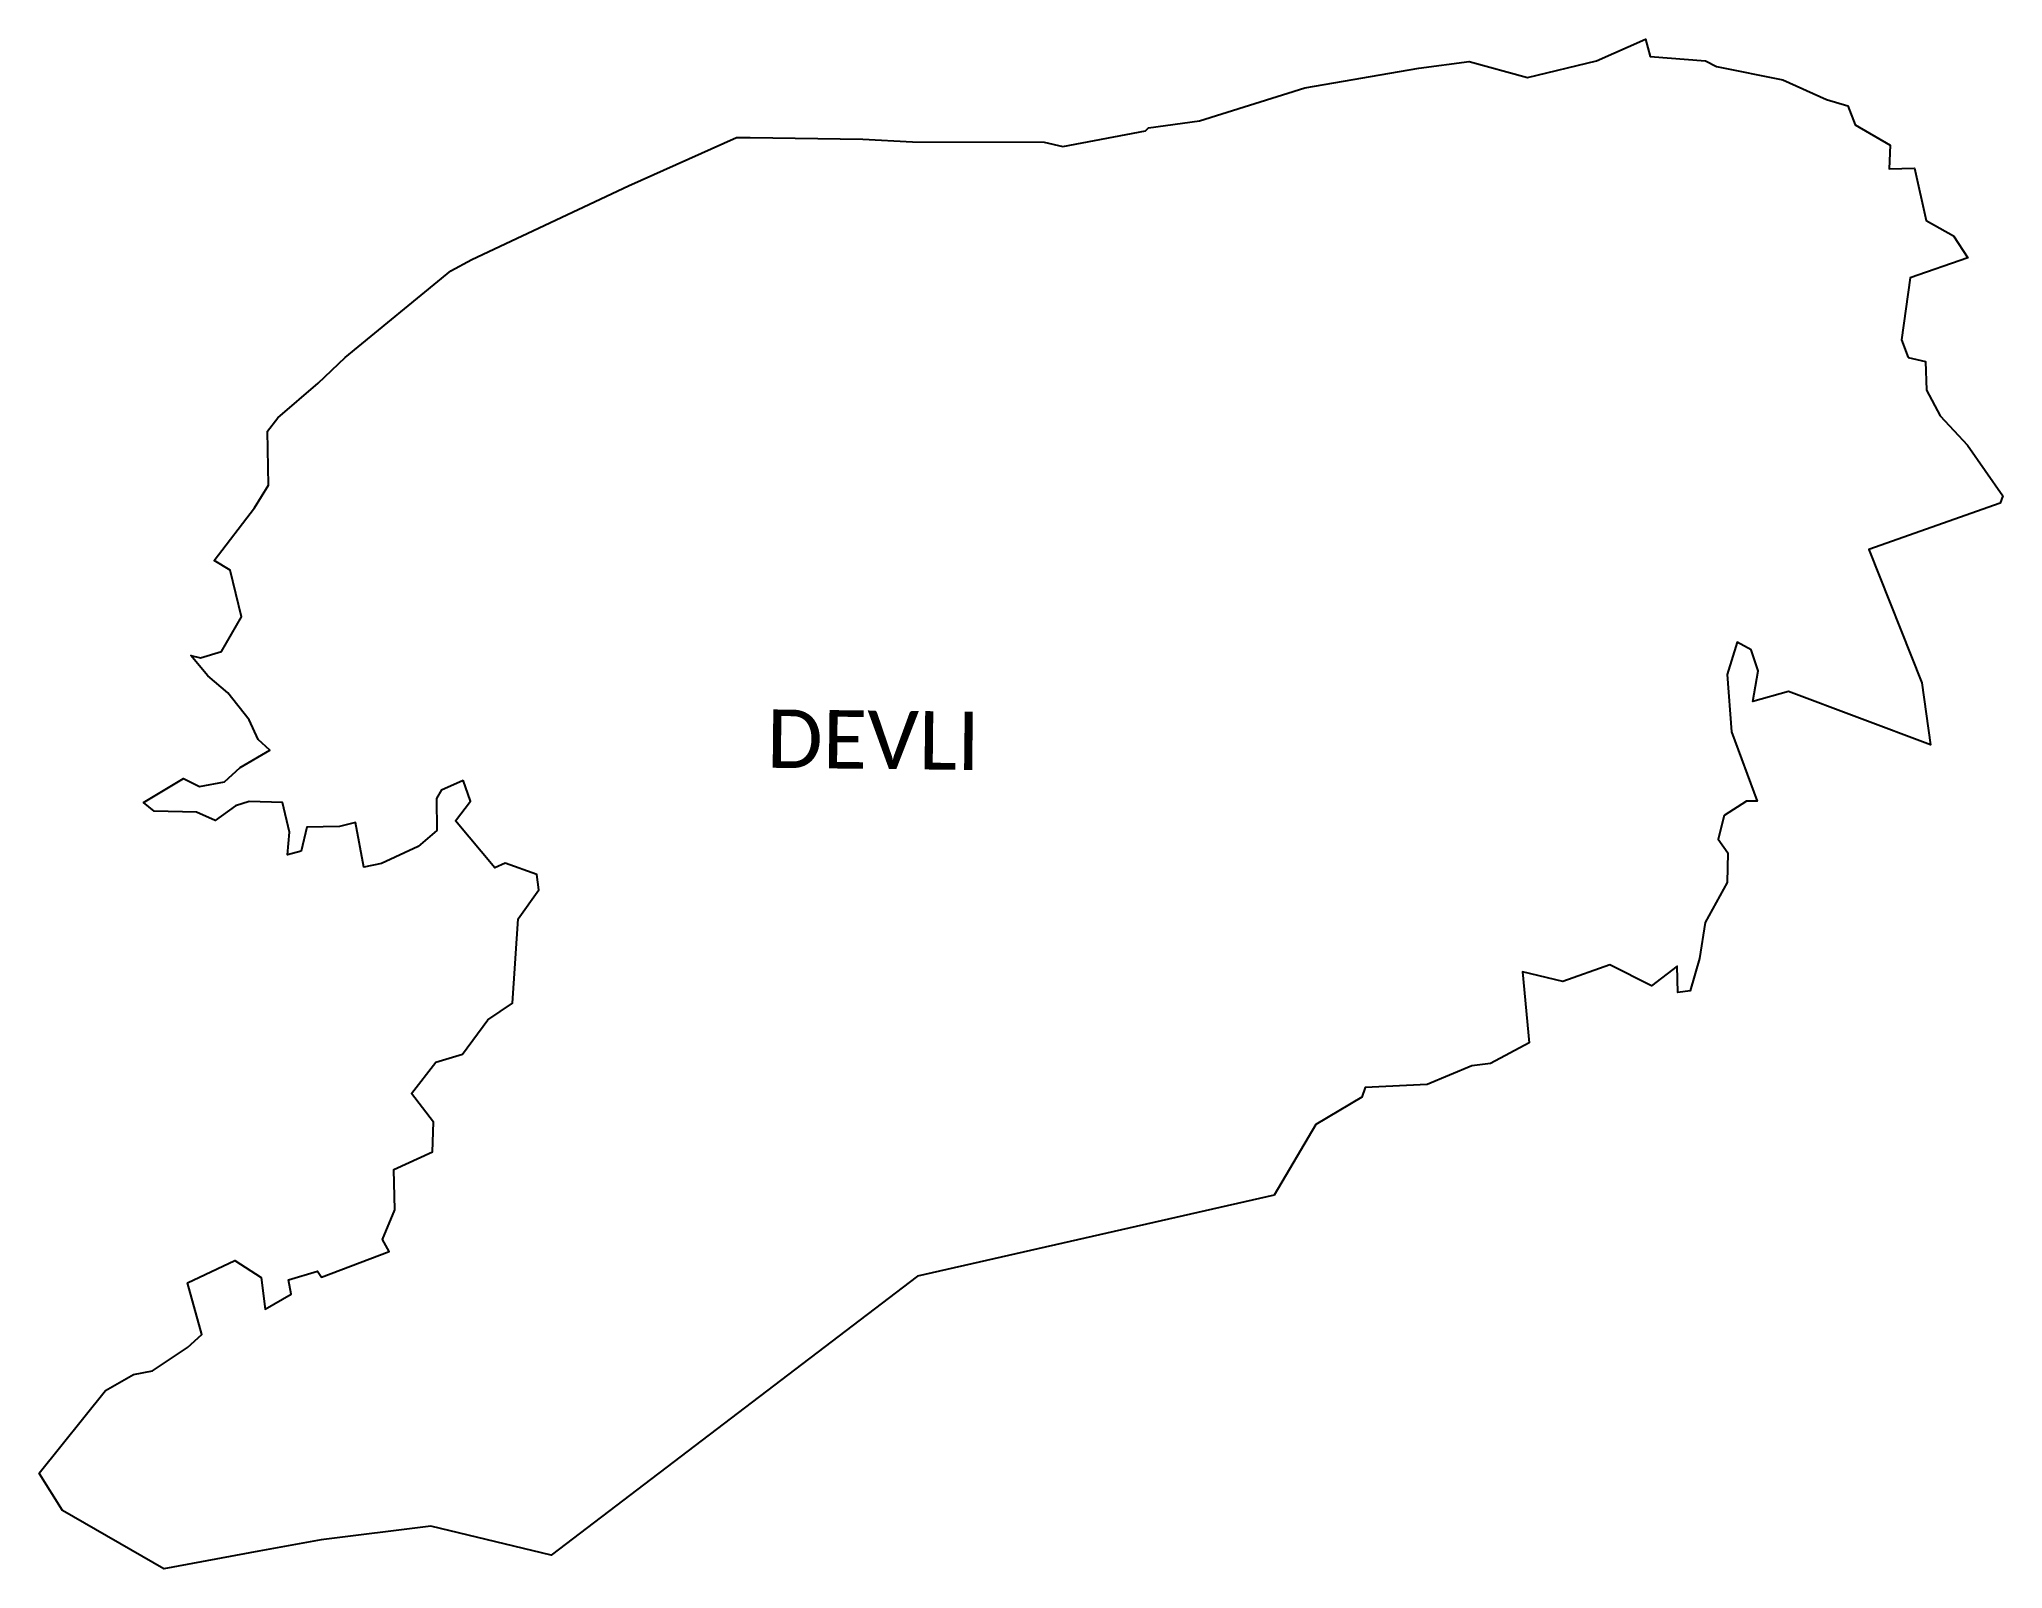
# Model space of a CAD drawing. Header units: metres. Extents: x 337871 to 344397, y 1770226 to 1774449.
# Drawn here: x 338975 to 344397, y 1770226 to 1774449 of the extents above; entities that cross this region are included whole.
import ezdxf

# ---------------------------------------------------------------- set-up
doc = ezdxf.new("R2010")
doc.units = ezdxf.units.M
doc.layers.add('VILLAGE BOUNDRY', color=10, linetype='Continuous')
doc.layers.add('VILLAGE NAME', color=250, linetype='Continuous')

msp = doc.modelspace()

# ---------------------------------------------------------------- texts
at = {"layer": 'VILLAGE NAME', "insert": (340984.9, 1772599), "char_height": 161.109, "attachment_point": 1, "rotation": 359.3742}
msp.add_mtext_dynamic_manual_height_columns('{\\fCalibri|b0|i0|c0|p34;DEVLI}', width=1589.786, gutter_width=805.5, heights=[0], dxfattribs=at)

# ---------------------------------------------------------------- linework, layer by layer
at = {"layer": 'VILLAGE BOUNDRY', "color": 3, "true_color": 0x00ff00}
msp.add_lwpolyline([(340085.9, 1772376.6), (340145.4, 1772403.8)], dxfattribs=at)
for points in [[(340085.9, 1772376.6, 0), (340072.2, 1772353.1, 0), (340072.5, 1772264.5, 0), (340021.1, 1772220.5, 0), (339920.4, 1772173.4, 0), (339871, 1772163.4, 0), (339848.1, 1772286.6, 0), (339804.3, 1772276, 0), (339714, 1772273.9, 0), (339697.8, 1772207.1, 0), (339660.7, 1772197.3, 0), (339666.1, 1772260.3, 0), (339647.1, 1772341.9, 0), (339555, 1772344.8, 0), (339516.7, 1772333, 0), (339460.5, 1772292.1, 0), (339409, 1772314.9, 0), (339292, 1772318.3, 0), (339263.1, 1772341.6, 0), (339373.7, 1772408.1, 0), (339417.3, 1772386, 0), (339486.2, 1772399, 0), (339529.4, 1772438.4, 0), (339612, 1772486.2, 0), (339579.9, 1772515.9, 0), (339554.9, 1772570.4, 0), (339495.3, 1772644.3, 0), (339440.7, 1772691.5, 0), (339393.2, 1772748.2, 0), (339420.2, 1772741.6, 0), (339478.6, 1772759.2, 0), (339533.1, 1772854.7, 0), (339501.8, 1772983.2, 0), (339458.2, 1773010.2, 0), (339569.7, 1773155.3, 0), (339608.1, 1773218.3, 0), (339605.6, 1773366.8, 0), (339633.8, 1773404.2, 0), (339745.5, 1773499.4, 0), (339819.6, 1773570.3, 0), (340111.1, 1773809.5, 0), (340169.3, 1773840.8, 0), (340602.5, 1774044.9, 0), (340900.4, 1774178.4, 0), (340938.1, 1774178.4, 0), (341249.4, 1774173.6, 0), (341385.8, 1774165.7, 0), (341749.5, 1774165.6, 0), (341801.1, 1774153.6, 0), (342029.4, 1774196.7, 0), (342038.3, 1774204.8, 0), (342178.5, 1774223.9, 0), (342469.8, 1774315.6, 0), (342784, 1774369.6, 0), (342923.6, 1774388.2, 0), (343084, 1774343.7, 0), (343275.1, 1774390.2, 0), (343409.8, 1774449.4, 0), (343423.5, 1774401.7, 0), (343576.1, 1774389.6, 0), (343606.3, 1774374.6, 0), (343789.3, 1774337.2, 0), (343910.1, 1774282.7, 0), (343968.6, 1774265.3, 0), (343988.9, 1774212.9, 0), (344086.1, 1774157, 0), (344083.4, 1774091.7, 0), (344153.1, 1774093.3, 0), (344185.1, 1773949.1, 0), (344261.1, 1773906.3, 0), (344300, 1773845.6, 0), (344141, 1773790.7, 0), (344117.1, 1773619.7, 0), (344135.1, 1773570.6, 0)], [(344135.1, 1773570.6, 0), (344183, 1773559.6, 0), (344186.5, 1773480.4, 0), (344223.8, 1773409.3, 0), (344299.5, 1773328.8, 0), (344396.7, 1773188.7, 0), (344389.6, 1773168, 0), (344026.6, 1773040.1, 0), (344173.7, 1772671.9, 0), (344197.2, 1772501, 0), (343804.8, 1772648.2, 0), (343707, 1772621, 0), (343721.1, 1772705.3, 0), (343701.9, 1772763.5, 0), (343663, 1772784.2, 0), (343635.6, 1772694.9, 0), (343647.8, 1772537.4, 0), (343718.3, 1772346, 0), (343688.7, 1772346, 0), (343627.2, 1772305.6, 0), (343610.8, 1772240.9, 0), (343637.5, 1772203.1, 0), (343635.9, 1772121, 0), (343575.1, 1772010.6, 0), (343559.3, 1771910.9, 0), (343533.2, 1771821.7, 0), (343499.9, 1771817.6, 0), (343497.9, 1771889.6, 0), (343426.8, 1771835.9, 0), (343312.1, 1771894, 0), (343182.2, 1771847.4, 0), (343070.4, 1771874.4, 0), (343089, 1771678.2, 0), (342982.1, 1771621.6, 0), (342930.6, 1771615, 0), (342807.8, 1771563.6, 0), (342635.8, 1771554.9, 0), (342626.7, 1771528, 0), (342500, 1771452.8, 0), (342385.1, 1771257.9, 0), (341399.6, 1771034.4, 0), (340388.4, 1770264, 0), (340056.5, 1770343.4, 0), (339753.3, 1770305.8, 0), (339581.4, 1770274.3, 0), (339319, 1770226.1, 0), (339039, 1770386.6, 0), (338975.9, 1770488, 0), (338975, 1770489.6, 0), (339158, 1770718, 0), (339235.4, 1770762.4, 0), (339288, 1770772.4, 0), (339384.1, 1770836.7, 0), (339423.9, 1770872.5, 0), (339384.1, 1771015.9, 0), (339515.3, 1771077.3, 0), (339587.8, 1771029.9, 0), (339598.9, 1770943.1, 0), (339670.4, 1770984.5, 0), (339663.6, 1771023.7, 0), (339742.9, 1771048, 0), (339754, 1771031.5, 0), (339941.6, 1771102.1, 0), (339922.7, 1771135.1, 0), (339956.5, 1771217.5, 0), (339954.1, 1771328.1, 0), (340061.1, 1771377.3, 0), (340064, 1771459.3, 0), (340003, 1771538.3, 0), (340070.2, 1771625, 0), (340143.4, 1771647.1, 0), (340214, 1771741.6, 0), (340281.4, 1771788.1, 0), (340297, 1772020.7, 0), (340354.5, 1772100.5, 0), (340348.8, 1772142.9, 0), (340261.5, 1772174, 0), (340232.9, 1772161.8, 0), (340124.5, 1772291.5, 0), (340165.6, 1772345.4, 0), (340145.4, 1772403.8, 0)]]:
    msp.add_polyline3d(points, dxfattribs=at)

msp.set_redraw_order([(e.dxf.handle, doc.entitydb.next_handle()) for e in msp.query("TEXT MTEXT ATTDEF DIMENSION ARC_DIMENSION")])  # texts and dimensions are drawn at this point

doc.saveas('drawing.dxf')
